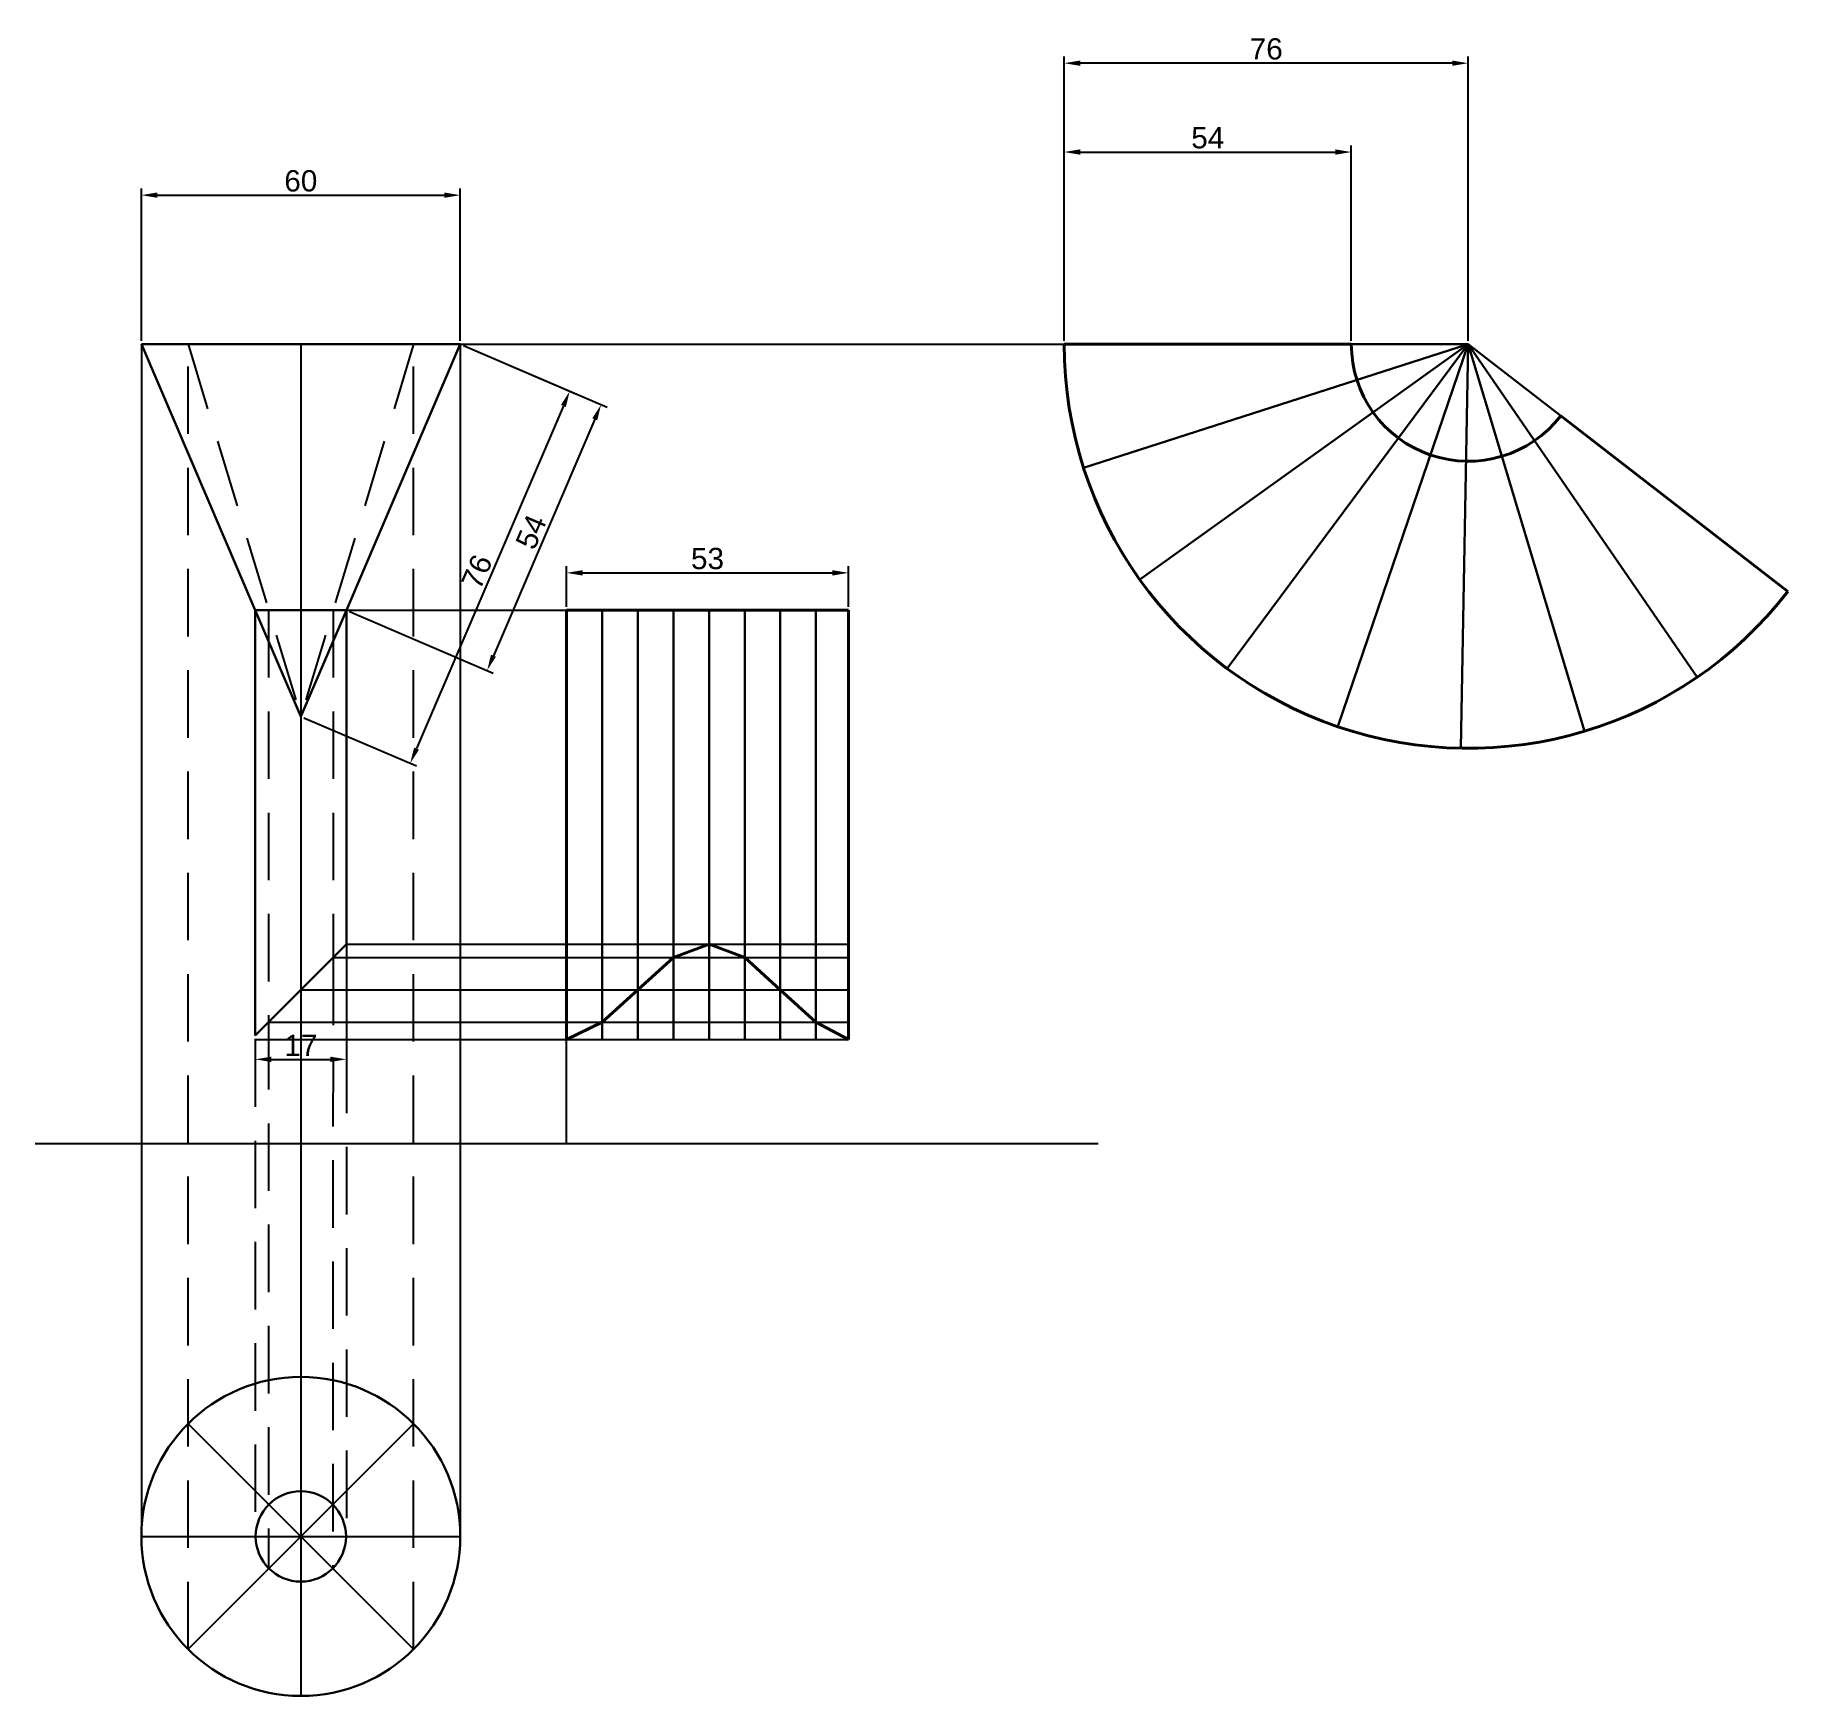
# Model space of a CAD drawing. Header units: millimetres. Extents: x -71 to 2203, y -204 to 553.
# Drawn here: x 1618.6 to 1948.3, y 240.7 to 553.1 of the extents above; entities that cross this region are included whole.
import ezdxf

# ---------------------------------------------------------------- set-up
doc = ezdxf.new("R2010")
doc.units = ezdxf.units.MM
doc.linetypes.add('HIDDENX2', pattern=[19.05, 12.7, -6.35])
for name, color, linetype in [('construction 2', 253, 'HIDDENX2'), ('construction line', 254, 'Continuous'), ('dimension line', 130, 'Continuous'), ('reference line', 7, 'Continuous')]:
    doc.layers.add(name, color=color, linetype=linetype)
doc.layers.add('object line', color=92, linetype='Continuous', lineweight=30)
doc.layers.add('some layer', color=204, linetype='Continuous', lineweight=40)
doc.styles.get("Standard").update_dxf_attribs({"font": 'arial.ttf'})
doc.dimstyles.new('ISO-25', dxfattribs={"dimtxt": 4, "dimasz": 3, "dimexe": 1.25, "dimexo": 0.625, "dimtad": 1, "dimdec": 0, "dimtxsty": 'Standard', "dimcen": 2.5, "dimadec": 0, "dimazin": 0, "dimtfac": 1, "dimtdec": 0, "dimtmove": 0, "dimatfit": 3, "dimfxl": 1, "dimarcsym": 0})

msp = doc.modelspace()

# ---------------------------------------------------------------- blocks, each defined once
blk = doc.blocks.new('*D13')
at = {"layer": 'Defpoints', "color": 0, "transparency": 16777216}
for p in [(1677.13, 382.1), (1659.99, 364.96), (1677.13, 360.46)]:
    blk.add_point(p, dxfattribs=at)
at = {"layer": 'dimension line', "color": 0, "lineweight": -2, "transparency": 16777216}
for p, q in [((1677.13, 381.48), (1677.13, 359.21)), ((1659.99, 364.34), (1659.99, 359.21)), ((1662.99, 360.46), (1674.13, 360.46))]:
    blk.add_line(p, q, dxfattribs=at)
at = {"layer": 'dimension line', "color": 0, "transparency": 16777216}
for points in [[(1662.99, 360.96), (1662.99, 359.96), (1659.99, 360.46)], [(1674.13, 360.96), (1674.13, 359.96), (1677.13, 360.46)]]:
    blk.add_solid(points, dxfattribs=at)
at = {"layer": 'dimension line', "color": 0, "transparency": 16777216, "insert": (1668.56, 363.09), "char_height": 4, "attachment_point": 5}
blk.add_mtext('17', dxfattribs=at)
blk = doc.blocks.new('*D14')
at = {"layer": 'Defpoints', "color": 0, "transparency": 16777216}
for p in [(1698.56, 523.02), (1638.56, 494.96), (1698.56, 494.96)]:
    blk.add_point(p, dxfattribs=at)
at = {"layer": 'dimension line', "color": 0, "lineweight": -2, "transparency": 16777216}
for p, q in [((1638.56, 495.59), (1638.56, 524.27)), ((1641.56, 523.02), (1695.56, 523.02)), ((1698.56, 495.59), (1698.56, 524.27))]:
    blk.add_line(p, q, dxfattribs=at)
at = {"layer": 'dimension line', "color": 0, "transparency": 16777216}
for points in [[(1641.56, 523.52), (1641.56, 522.52), (1638.56, 523.02)], [(1695.56, 523.52), (1695.56, 522.52), (1698.56, 523.02)]]:
    blk.add_solid(points, dxfattribs=at)
at = {"layer": 'dimension line', "color": 0, "transparency": 16777216, "insert": (1668.56, 525.69), "char_height": 4, "attachment_point": 5}
blk.add_mtext('60', dxfattribs=at)
blk = doc.blocks.new('*D15')
at = {"layer": 'Defpoints', "color": 0, "transparency": 16777216}
for p in [(1771.56, 451.97), (1718.56, 444.96), (1771.56, 444.96)]:
    blk.add_point(p, dxfattribs=at)
at = {"layer": 'dimension line', "color": 0, "lineweight": -2, "transparency": 16777216}
for p, q in [((1718.56, 445.59), (1718.56, 453.22)), ((1721.56, 451.97), (1768.56, 451.97)), ((1771.56, 445.59), (1771.56, 453.22))]:
    blk.add_line(p, q, dxfattribs=at)
at = {"layer": 'dimension line', "color": 0, "transparency": 16777216}
for points in [[(1721.56, 452.47), (1721.56, 451.47), (1718.56, 451.97)], [(1768.56, 452.47), (1768.56, 451.47), (1771.56, 451.97)]]:
    blk.add_solid(points, dxfattribs=at)
at = {"layer": 'dimension line', "color": 0, "transparency": 16777216, "insert": (1745.06, 454.64), "char_height": 4, "attachment_point": 5}
blk.add_mtext('53', dxfattribs=at)
blk = doc.blocks.new('*D16')
at = {"layer": 'Defpoints', "color": 0, "transparency": 16777216}
for p in [(1698.56, 494.96), (1668.56, 424.96), (1689.14, 416.14)]:
    blk.add_point(p, dxfattribs=at)
at = {"layer": 'dimension line', "color": 0, "lineweight": -2, "transparency": 16777216}
for p, q in [((1699.14, 494.72), (1720.29, 485.65)), ((1717.96, 483.39), (1690.32, 418.9)), ((1669.14, 424.72), (1690.29, 415.65))]:
    blk.add_line(p, q, dxfattribs=at)
at = {"layer": 'dimension line', "color": 0, "transparency": 16777216}
for points in [[(1717.5, 483.58), (1718.42, 483.19), (1719.14, 486.14)], [(1689.86, 419.1), (1690.78, 418.7), (1689.14, 416.14)]]:
    blk.add_solid(points, dxfattribs=at)
at = {"layer": 'dimension line', "color": 0, "transparency": 16777216, "insert": (1701.69, 452.19), "char_height": 4, "attachment_point": 5, "rotation": 66.8014}
blk.add_mtext('76', dxfattribs=at)
blk = doc.blocks.new('*D17')
at = {"layer": 'Defpoints', "color": 0, "transparency": 16777216}
for p in [(1698.56, 494.96), (1677.13, 444.96), (1703.61, 433.62)]:
    blk.add_point(p, dxfattribs=at)
at = {"layer": 'dimension line', "color": 0, "lineweight": -2, "transparency": 16777216}
for p, q in [((1699.14, 494.72), (1726.19, 483.12)), ((1723.86, 480.86), (1704.79, 436.37)), ((1677.71, 444.72), (1704.76, 433.12))]:
    blk.add_line(p, q, dxfattribs=at)
at = {"layer": 'dimension line', "color": 0, "transparency": 16777216}
for points in [[(1723.4, 481.06), (1724.32, 480.66), (1725.04, 483.62)], [(1704.33, 436.57), (1705.25, 436.18), (1703.61, 433.62)]]:
    blk.add_solid(points, dxfattribs=at)
at = {"layer": 'dimension line', "color": 0, "transparency": 16777216, "insert": (1711.88, 459.66), "char_height": 4, "attachment_point": 5, "rotation": 66.8014}
blk.add_mtext('54', dxfattribs=at)
blk = doc.blocks.new('*D18')
at = {"layer": 'Defpoints', "color": 0, "transparency": 16777216}
for p in [(1866.17, 531.13), (1812.17, 494.96), (1866.17, 494.96)]:
    blk.add_point(p, dxfattribs=at)
at = {"layer": 'dimension line', "color": 0, "lineweight": -2, "transparency": 16777216}
for p, q in [((1812.17, 495.59), (1812.17, 532.38)), ((1815.17, 531.13), (1863.17, 531.13)), ((1866.17, 495.59), (1866.17, 532.38))]:
    blk.add_line(p, q, dxfattribs=at)
at = {"layer": 'dimension line', "color": 0, "transparency": 16777216}
for points in [[(1815.17, 531.63), (1815.17, 530.63), (1812.17, 531.13)], [(1863.17, 531.63), (1863.17, 530.63), (1866.17, 531.13)]]:
    blk.add_solid(points, dxfattribs=at)
at = {"layer": 'dimension line', "color": 0, "transparency": 16777216, "insert": (1839.17, 533.79), "char_height": 4, "attachment_point": 5}
blk.add_mtext('54', dxfattribs=at)
blk = doc.blocks.new('*D19')
at = {"layer": 'Defpoints', "color": 0, "transparency": 16777216}
for p in [(1812.17, 547.84), (1812.17, 494.96), (1888.17, 494.96)]:
    blk.add_point(p, dxfattribs=at)
at = {"layer": 'dimension line', "color": 0, "lineweight": -2, "transparency": 16777216}
for p, q in [((1812.17, 495.59), (1812.17, 549.09)), ((1885.17, 547.84), (1815.17, 547.84)), ((1888.17, 495.59), (1888.17, 549.09))]:
    blk.add_line(p, q, dxfattribs=at)
at = {"layer": 'dimension line', "color": 0, "transparency": 16777216}
for points in [[(1815.17, 548.34), (1815.17, 547.34), (1812.17, 547.84)], [(1885.17, 548.34), (1885.17, 547.34), (1888.17, 547.84)]]:
    blk.add_solid(points, dxfattribs=at)
at = {"layer": 'dimension line', "color": 0, "transparency": 16777216, "insert": (1850.17, 550.51), "char_height": 4, "attachment_point": 5}
blk.add_mtext('76', dxfattribs=at)

# ---------------------------------------------------------------- dimensions: what is measured, and where the dimension line sits
at = {"layer": 'dimension line'}
for base, p1, p2, picture, middle in [((1812.17, 547.84), (1888.17, 494.96), (1812.17, 494.96), '*D19', (1850.17, 550.51)), ((1866.17, 531.13), (1812.17, 494.96), (1866.17, 494.96), '*D18', (1839.17, 533.79)), ((1698.56, 523.02), (1638.56, 494.96), (1698.56, 494.96), '*D14', (1668.56, 525.69)), ((1771.56, 451.97), (1718.56, 444.96), (1771.56, 444.96), '*D15', (1745.06, 454.64)), ((1677.13, 360.46), (1659.99, 364.96), (1677.13, 382.1), '*D13', (1668.56, 363.09))]:
    dim = msp.add_linear_dim(base=base, p1=p1, p2=p2, dimstyle='ISO-25', dxfattribs=at)
    dim.commit()
    dim.dimension.update_dxf_attribs({"geometry": picture, "text_midpoint": middle})
for p2, distance, picture, middle in [((1668.56, 424.96), 22.38, '*D16', (1701.69, 452.19)), ((1677.13, 444.96), 28.8, '*D17', (1711.88, 459.66))]:
    dim = msp.add_aligned_dim(p1=(1698.56, 494.96), p2=p2, distance=distance, dimstyle='ISO-25', dxfattribs=at)
    dim.commit()
    dim.dimension.update_dxf_attribs({"geometry": picture, "text_midpoint": middle})

# ---------------------------------------------------------------- linework, layer by layer
at = {"layer": 'construction 2'}
for p, q in [((1647.35, 249.5), (1647.35, 494.96)), ((1647.35, 494.96), (1668.56, 424.96)), ((1689.78, 494.96), (1668.56, 424.96)), ((1689.78, 249.5), (1689.78, 494.96)), ((1662.5, 444.96), (1662.5, 367.47)), ((1674.62, 444.96), (1674.62, 379.59)), ((1668.56, 424.96), (1668.56, 373.53)), ((1674.62, 379.59), (1674.57, 264.7)), ((1677.13, 382.1), (1677.13, 270.71)), ((1662.5, 367.47), (1662.5, 264.7)), ((1659.99, 364.21), (1659.99, 270.71))]:
    msp.add_line(p, q, dxfattribs=at)
at = {"layer": 'construction line'}
for p, q in [((1638.56, 494.96), (1638.56, 270.71)), ((1668.56, 494.96), (1668.56, 240.71)), ((1698.56, 494.96), (1698.56, 270.71)), ((1698.56, 494.96), (1888.17, 494.96)), ((1677.13, 444.96), (1771.56, 444.96)), ((1718.56, 344.63), (1718.56, 444.96)), ((1674.62, 379.59), (1771.56, 379.59)), ((1677.13, 382.1), (1771.56, 382.1)), ((1668.56, 373.53), (1771.56, 373.53)), ((1662.5, 367.47), (1771.56, 367.47)), ((1659.99, 364.21), (1771.56, 364.21)), ((1647.35, 249.5), (1689.78, 291.92)), ((1647.35, 291.92), (1689.78, 249.5)), ((1638.56, 270.71), (1698.56, 270.71))]:
    msp.add_line(p, q, dxfattribs=at)
at = {"layer": 'object line'}
for p, q in [((1638.56, 494.96), (1698.56, 494.96)), ((1659.99, 444.96), (1638.56, 494.96)), ((1677.13, 444.96), (1698.56, 494.96)), ((1888.17, 494.96), (1812.17, 494.96)), ((1888.17, 494.96), (1815.81, 471.74)), ((1888.17, 494.96), (1826.36, 450.75)), ((1888.17, 494.96), (1834.17, 494.96)), ((1888.17, 494.96), (1842.82, 433.98)), ((1888.17, 494.96), (1863.62, 423.04)), ((1888.17, 494.96), (1886.77, 418.97)), ((1888.17, 494.96), (1910.05, 422.18)), ((1888.17, 494.96), (1931.24, 432.34)), ((1888.17, 494.96), (1948.31, 448.49)), ((1659.99, 444.96), (1677.13, 444.96)), ((1659.99, 444.96), (1659.99, 364.96)), ((1668.56, 424.96), (1659.99, 444.96)), ((1668.56, 424.96), (1677.13, 444.96)), ((1677.13, 444.96), (1677.13, 382.1)), ((1718.56, 364.21), (1718.56, 444.96)), ((1718.56, 444.96), (1771.56, 444.96)), ((1725.26, 444.96), (1725.26, 364.21)), ((1731.96, 444.96), (1731.96, 364.21)), ((1738.66, 444.96), (1738.66, 364.21)), ((1745.36, 444.96), (1745.36, 364.21)), ((1752.06, 444.96), (1752.06, 364.21)), ((1758.76, 444.96), (1758.76, 364.21)), ((1765.46, 444.96), (1765.46, 364.21)), ((1771.56, 444.96), (1771.56, 364.21)), ((1659.99, 364.96), (1677.13, 382.1))]:
    msp.add_line(p, q, dxfattribs=at)
for radius in [30, 8.5]:
    msp.add_circle((1668.56, 270.71), radius, dxfattribs=at)
for start, end in [(180, 197.7878), (197.7878, 215.5756), (215.5756, 233.3634), (304.5146, 322.3025), (233.3634, 251.1512), (286.7268, 304.5146), (251.1512, 268.939), (268.939, 286.7268)]:
    msp.add_arc((1888.17, 494.96), 76, start, end, dxfattribs=at)
at = {"layer": 'reference line'}
msp.add_line((1618.56, 344.63), (1818.56, 344.63), dxfattribs=at)
at = {"layer": 'some layer'}
for p, q in [((1812.17, 494.96), (1866.17, 494.96)), ((1905.58, 481.51), (1948.31, 448.49)), ((1771.56, 444.96), (1718.56, 444.96)), ((1718.56, 444.96), (1718.56, 364.21)), ((1771.56, 364.21), (1771.56, 444.96)), ((1731.96, 373.53), (1738.66, 379.59)), ((1738.66, 379.59), (1745.36, 382.1)), ((1745.36, 382.1), (1752.06, 379.59)), ((1752.06, 379.59), (1758.76, 373.53)), ((1725.26, 367.47), (1731.96, 373.53)), ((1758.76, 373.53), (1765.46, 367.47)), ((1718.56, 364.21), (1725.26, 367.47)), ((1765.46, 367.47), (1771.56, 364.21))]:
    msp.add_line(p, q, dxfattribs=at)
for radius in [76, 22]:
    msp.add_arc((1888.17, 494.96), radius, 180, 322.3025, dxfattribs=at)

msp.set_redraw_order([(e.dxf.handle, doc.entitydb.next_handle()) for e in msp.query("TEXT MTEXT ATTDEF DIMENSION ARC_DIMENSION")])  # texts and dimensions are drawn at this point

doc.saveas('drawing.dxf')
